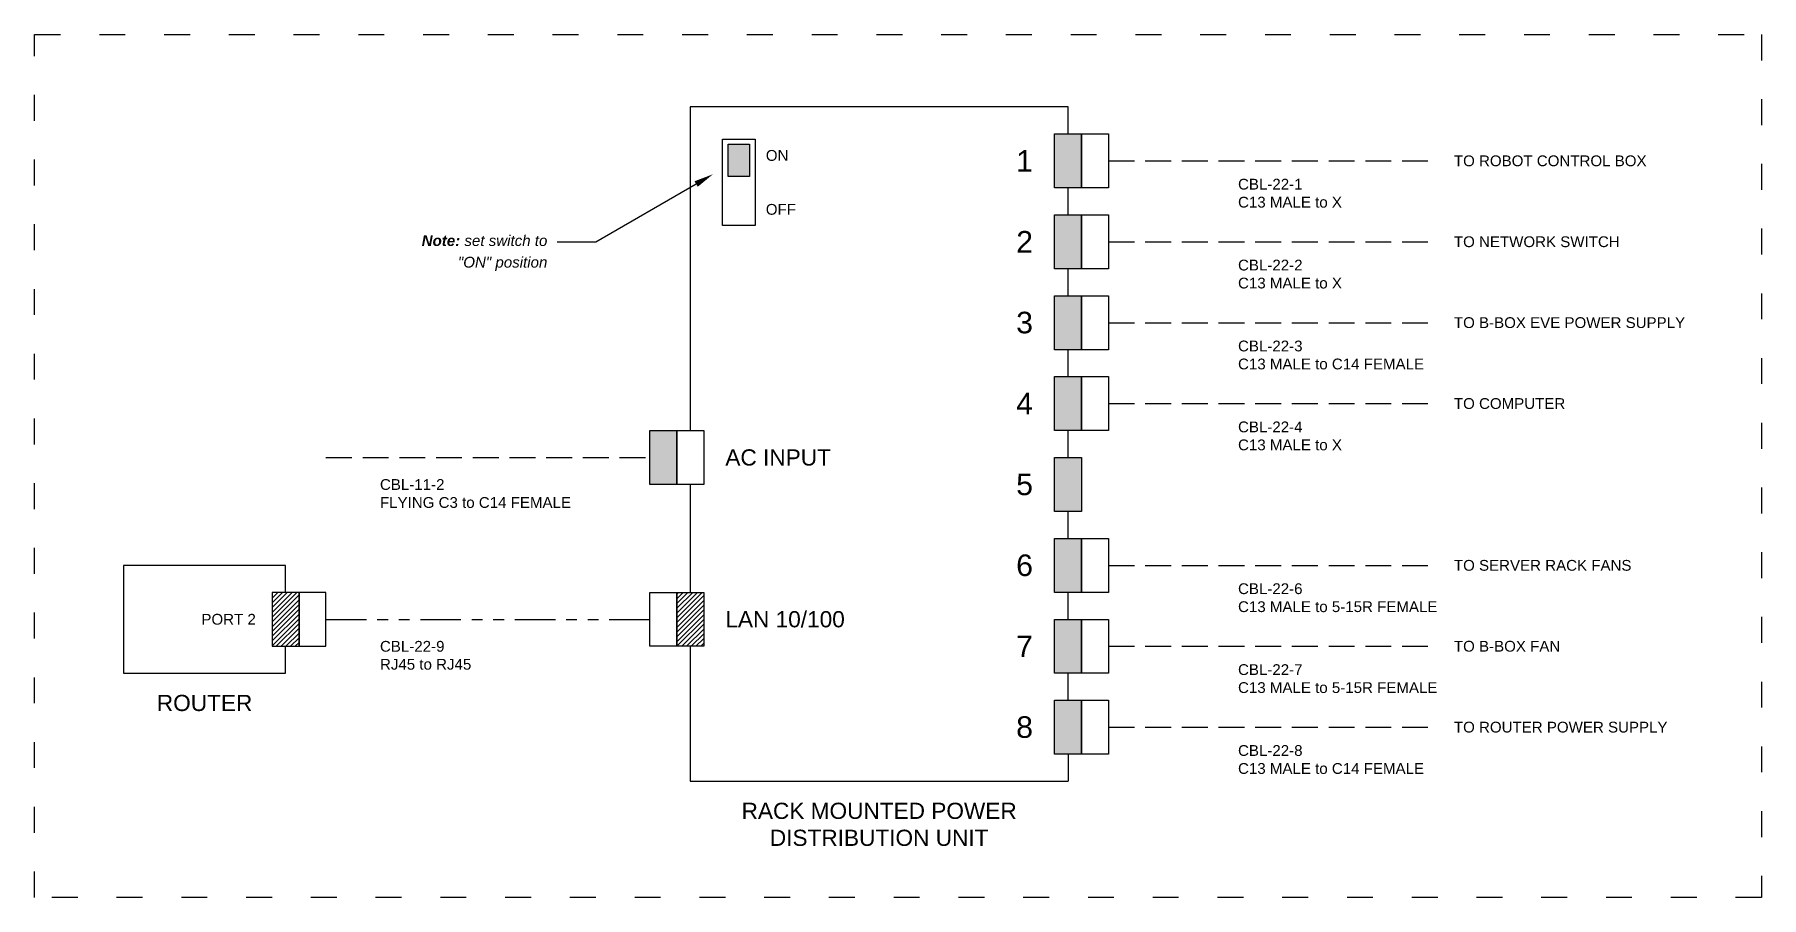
# Model space of a CAD drawing. Header units: inches. Extents: x -30 to 106, y 20 to 28.
# Drawn here: x 10.14 to 26.14, y 19.62 to 27.62 of the extents above; entities that cross this region are included whole.
import ezdxf
from ezdxf import colors
from ezdxf.entities.mleader import LeaderData, LeaderLine
from ezdxf.math import Vec2, Vec3

# ---------------------------------------------------------------- set-up
doc = ezdxf.new("R2010")
doc.units = ezdxf.units.IN
doc.header["$MEASUREMENT"] = 0
for name, pattern in [('ACAD_ISO02W100', [15, 12, -3]), ('ACAD_ISO03W100', [30, 12, -18]), ('PHANTOM', [2.5, 1.25, -0.25, 0.25, -0.25, 0.25, -0.25])]:
    doc.linetypes.add(name, pattern=pattern)
doc.styles.get("Standard").update_dxf_attribs({"font": 'arial.ttf'})
pattern_1 = [(45, (0.7, -1.8), (-0.022097087, 0.022097087), [])]

msp = doc.modelspace()

# ---------------------------------------------------------------- texts
at = {"color": 3}
for s, width, insert, char_height, attachment_point in [('{\\C256;ON}', 1.47407, (16.92, 26.499), 0.1, 4), ('{\\C256;1}', 1.28151, (19.395, 26.449), 0.2, 6), ('{\\C256;OFF}', 1.47407, (16.92, 25.999), 0.1, 4), ('{\\C256;2}', 1.28151, (19.395, 25.699), 0.2, 6), ('{\\C256;3}', 1.28151, (19.395, 24.949), 0.2, 6), ('{\\C256;4}', 1.28151, (19.395, 24.199), 0.2, 6), ('{\\C256;AC INPUT}', 1.28151, (16.545, 23.699), 0.15, 4), ('{\\C256;5}', 1.28151, (19.395, 23.449), 0.2, 6), ('{\\C256;6}', 1.28151, (19.395, 22.699), 0.2, 6), ('{\\C256;PORT 2}', 1.47407, (12.195, 22.199), 0.1, 6), ('{\\C256;LAN 10/100}', 1.47407, (16.545, 22.199), 0.15, 4), ('{\\C256;7}', 1.28151, (19.395, 21.949), 0.2, 6), ('{\\C256;ROUTER}', 2.71833, (11.72, 21.499), 0.15, 2), ('{\\C256;8}', 1.28151, (19.395, 21.199), 0.2, 6), ('{\\C256;RACK MOUNTED POWER DISTRIBUTION UNIT}', 2.71833, (17.97, 20.499), 0.15, 2)]:
    msp.add_mtext_dynamic_manual_height_columns(s, width=width, gutter_width=1, heights=[0], dxfattribs=dict(at, insert=insert, char_height=char_height, attachment_point=attachment_point))
at = {"color": 3, "char_height": 0.1, "width": 4.46392}
for s, insert, attachment_point in [('{\\C256;TO ROBOT CONTROL BOX}', (23.295, 26.449), 4), ('{\\C256;CBL-22-1\\PC13 MALE to X}', (21.295, 26.149), 4), ('{\\C256;TO NETWORK SWITCH}', (23.295, 25.699), 4), ('{\\C256;CBL-22-2\\PC13 MALE to X}', (21.295, 25.399), 4), ('{\\C256;TO B-BOX EVE POWER SUPPLY}', (23.295, 24.949), 4), ('{\\C256;CBL-22-3\\PC13 MALE to C14 FEMALE}', (21.295, 24.649), 4), ('{\\C256;TO COMPUTER}', (23.295, 24.199), 4), ('{\\C256;CBL-22-4\\PC13 MALE to X}', (21.295, 23.899), 4), ('{\\C256;CBL-11-2\\PFLYING C3 to C14 FEMALE}', (13.345, 23.499), 1), ('{\\C256;TO SERVER RACK FANS}', (23.295, 22.699), 4), ('{\\C256;CBL-22-6\\PC13 MALE to 5-15R FEMALE}', (21.295, 22.399), 4), ('{\\C256;CBL-22-9\\PRJ45 to RJ45}', (13.345, 21.999), 1), ('{\\C256;TO B-BOX FAN}', (23.295, 21.949), 4), ('{\\C256;CBL-22-7\\PC13 MALE to 5-15R FEMALE}', (21.295, 21.649), 4), ('{\\C256;TO ROUTER POWER SUPPLY}', (23.295, 21.199), 4), ('{\\C256;CBL-22-8\\PC13 MALE to C14 FEMALE}', (21.295, 20.899), 4)]:
    msp.add_mtext(s, dxfattribs=dict(at, insert=insert, attachment_point=attachment_point))

# ---------------------------------------------------------------- hatches: boundary and pattern name
h = msp.add_hatch(color=256)
h.dxf.hatch_style = 1
h.paths.add_polyline_path([(16.57, 26.303), (16.77, 26.303), (16.77, 26.603), (16.57, 26.603)])
h = msp.add_hatch(color=1)
h.dxf.hatch_style = 1
h.paths.add_polyline_path([(19.595, 26.199), (19.845, 26.199), (19.845, 26.699), (19.595, 26.699)])
h.paths.add_polyline_path([(19.845, 25.949), (19.595, 25.949), (19.595, 25.449), (19.845, 25.449)])
h.paths.add_polyline_path([(19.845, 25.199), (19.595, 25.199), (19.595, 24.699), (19.845, 24.699)])
h.paths.add_polyline_path([(19.845, 24.449), (19.595, 24.449), (19.595, 23.949), (19.845, 23.949)])
h = msp.add_hatch(color=1)
h.dxf.hatch_style = 1
h.paths.add_polyline_path([(15.845, 23.449), (16.095, 23.449), (16.095, 23.949), (15.845, 23.949)])
h = msp.add_hatch(color=1)
h.dxf.hatch_style = 1
h.paths.add_polyline_path([(19.595, 23.199), (19.845, 23.199), (19.845, 23.699), (19.595, 23.699)])
h.paths.add_polyline_path([(19.595, 22.449), (19.845, 22.449), (19.845, 22.949), (19.595, 22.949)])
h.paths.add_polyline_path([(19.845, 22.199), (19.595, 22.199), (19.595, 21.699), (19.845, 21.699)])
h.paths.add_polyline_path([(19.845, 21.449), (19.595, 21.449), (19.595, 20.949), (19.845, 20.949)])
h = msp.add_hatch()
h.set_pattern_fill('ANSI31', color=5, scale=0.25)
h.set_pattern_definition(pattern_1)
h.paths.add_polyline_path([(12.345, 21.949), (12.595, 21.949), (12.595, 22.449), (12.345, 22.449)])
h = msp.add_hatch()
h.set_pattern_fill('ANSI31', color=5, scale=0.25)
h.set_pattern_definition(pattern_1)
h.paths.add_polyline_path([(16.345, 22.449), (16.095, 22.449), (16.095, 21.949), (16.345, 21.949)])

# ---------------------------------------------------------------- linework, layer by layer
for p, q in [((19.72, 26.949), (16.22, 26.949)), ((16.22, 26.949), (16.22, 23.949)), ((19.72, 26.699), (19.72, 26.949)), ((19.72, 25.949), (19.72, 26.199)), ((19.72, 25.199), (19.72, 25.449)), ((19.72, 24.449), (19.72, 24.699)), ((19.72, 23.699), (19.72, 23.949)), ((16.22, 23.449), (16.22, 22.449)), ((19.72, 22.949), (19.72, 23.199)), ((12.47, 22.699), (10.97, 22.699)), ((10.97, 22.699), (10.97, 21.699)), ((12.47, 22.449), (12.47, 22.699)), ((19.72, 22.199), (19.72, 22.449)), ((12.47, 21.699), (12.47, 21.949)), ((16.22, 21.949), (16.22, 20.699)), ((10.97, 21.699), (12.47, 21.699)), ((19.72, 21.449), (19.72, 21.699)), ((19.72, 20.949), (19.72, 20.699)), ((16.22, 20.699), (19.72, 20.699))]:
    msp.add_line(p, q)
at = {"color": 1, "linetype": 'ACAD_ISO02W100', "ltscale": 0.02}
for p, q in [((20.095, 26.449), (23.095, 26.449)), ((20.095, 25.699), (23.095, 25.699)), ((20.095, 24.949), (23.095, 24.949)), ((20.095, 24.199), (23.095, 24.199)), ((12.845, 23.699), (15.845, 23.699)), ((20.095, 22.699), (23.095, 22.699)), ((20.095, 21.949), (23.095, 21.949)), ((20.095, 21.199), (23.095, 21.199))]:
    msp.add_line(p, q, dxfattribs=at)
at = {"color": 5, "linetype": 'PHANTOM', "ltscale": 0.3}
msp.add_line((12.845, 22.199), (15.845, 22.199), dxfattribs=at)
at = {"linetype": 'ACAD_ISO03W100', "ltscale": 0.02}
msp.add_lwpolyline([(10.145, 27.621), (26.145, 27.621), (26.145, 19.621), (10.145, 19.621)], close=True, dxfattribs=at)
for points in [[(16.52, 26.649), (16.82, 26.649), (16.82, 25.849), (16.52, 25.849)], [(16.57, 26.603), (16.77, 26.603), (16.77, 26.303), (16.57, 26.303)]]:
    msp.add_lwpolyline(points, close=True)
at = {"color": 1}
for points in [[(19.595, 26.699), (19.845, 26.699), (19.845, 26.199), (19.595, 26.199)], [(19.845, 26.699), (20.095, 26.699), (20.095, 26.199), (19.845, 26.199)], [(19.595, 25.949), (19.845, 25.949), (19.845, 25.449), (19.595, 25.449)], [(19.845, 25.949), (20.095, 25.949), (20.095, 25.449), (19.845, 25.449)], [(19.595, 25.199), (19.845, 25.199), (19.845, 24.699), (19.595, 24.699)], [(19.845, 25.199), (20.095, 25.199), (20.095, 24.699), (19.845, 24.699)], [(19.595, 24.449), (19.845, 24.449), (19.845, 23.949), (19.595, 23.949)], [(19.845, 24.449), (20.095, 24.449), (20.095, 23.949), (19.845, 23.949)], [(15.845, 23.949), (16.095, 23.949), (16.095, 23.449), (15.845, 23.449)], [(16.095, 23.949), (16.345, 23.949), (16.345, 23.449), (16.095, 23.449)], [(19.595, 23.699), (19.845, 23.699), (19.845, 23.199), (19.595, 23.199)], [(19.595, 22.949), (19.845, 22.949), (19.845, 22.449), (19.595, 22.449)], [(19.845, 22.949), (20.095, 22.949), (20.095, 22.449), (19.845, 22.449)], [(19.595, 22.199), (19.845, 22.199), (19.845, 21.699), (19.595, 21.699)], [(19.845, 22.199), (20.095, 22.199), (20.095, 21.699), (19.845, 21.699)], [(19.595, 21.449), (19.845, 21.449), (19.845, 20.949), (19.595, 20.949)], [(19.845, 21.449), (20.095, 21.449), (20.095, 20.949), (19.845, 20.949)]]:
    msp.add_lwpolyline(points, close=True, dxfattribs=at)
at = {"color": 5}
for points in [[(12.595, 22.449), (12.345, 22.449), (12.345, 21.949), (12.595, 21.949)], [(12.845, 22.449), (12.595, 22.449), (12.595, 21.949), (12.845, 21.949)], [(15.845, 22.449), (16.095, 22.449), (16.095, 21.949), (15.845, 21.949)], [(16.095, 22.449), (16.345, 22.449), (16.345, 21.949), (16.095, 21.949)]]:
    msp.add_lwpolyline(points, close=True, dxfattribs=at)

msp.set_redraw_order([(e.dxf.handle, doc.entitydb.next_handle()) for e in msp.query("TEXT MTEXT ATTDEF DIMENSION ARC_DIMENSION")])  # texts and dimensions are drawn at this point

# ---------------------------------------------------------------- leaders
ml = msp.add_multileader_mtext('Standard')
ml.set_content('\\pxsm1.2;{\\fArial|b1|i1|c0|p34;Note:\\fArial|b0|i1|c0|p34; set switch to "ON" position}', color=256)
ml.set_leader_properties()
ml.build(insert=Vec2(0, 0))
ml.multileader.update_dxf_attribs({"dogleg_length": 0.36, "arrow_head_size": 0.18})
ctx = ml.context
ctx.base_point, ctx.char_height, ctx.arrow_head_size, ctx.landing_gap_size, ctx.plane_origin = Vec3(13.65, 25.696), 0.1, 0.18, 0.09, Vec3(10.593, 26.754)
ctx.text_align_type = 2
notes = []
notes.append((ctx, [(1, (1, 1, 0), (15.346, 25.696), (-1, 0), 0.36, [(0, [(16.43, 26.325)], 0, [])])]))
ctx.mtext.insert, ctx.mtext.width, ctx.mtext.alignment, ctx.mtext.flow_direction = Vec3(14.896, 25.76), 1.4456, 3, 5
for ctx, leaders in notes:
    for number, flags, end, landing, length, lines in leaders:
        leader = LeaderData()
        leader.index, (leader.has_last_leader_line, leader.has_dogleg_vector, leader.attachment_direction) = number, flags
        leader.last_leader_point, leader.dogleg_vector, leader.dogleg_length = Vec3(end), Vec3(landing), length
        for number, points, colour, breaks in lines:
            line = LeaderLine()
            line.index, line.vertices, line.color, line.breaks = number, Vec3.list(points), colors.encode_raw_color(colour), breaks
            leader.lines.append(line)
        ctx.leaders.append(leader)

doc.saveas('drawing.dxf')
